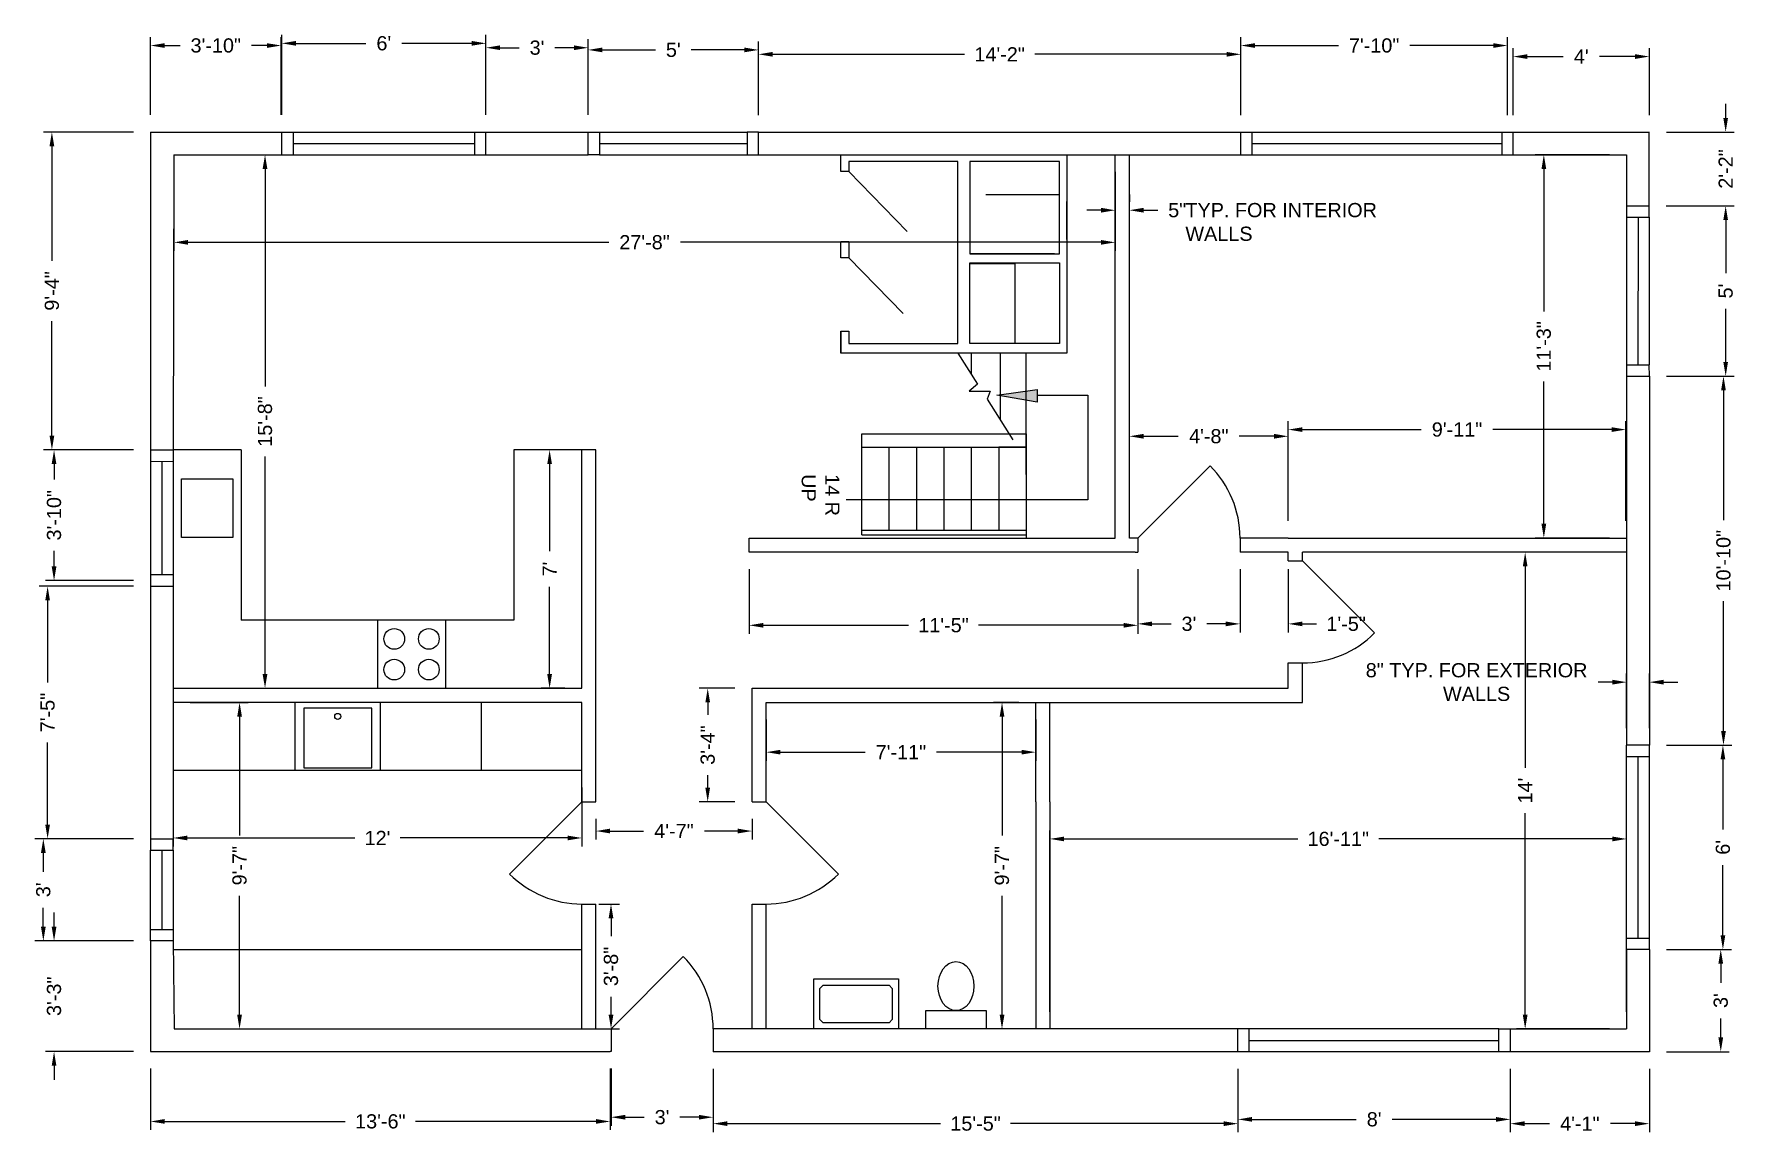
# Model space of a CAD drawing. Extents: x 509 to 1109, y 767 to 1154.
import ezdxf

# ---------------------------------------------------------------- set-up
doc = ezdxf.new("R2010")
doc.units = 0
doc.header["$MEASUREMENT"] = 0
for name, color, linetype in [('Blocks', 6, 'Continuous'), ('Doors', 3, 'Continuous'), ('Inner Dimension', 7, 'Continuous'), ('Outer Dimensions', 7, 'Continuous'), ('Structure', 5, 'Continuous'), ('TB', 7, 'Continuous'), ('Windows', 3, 'Continuous')]:
    doc.layers.add(name, color=color, linetype=linetype)
doc.styles.get("Standard").update_dxf_attribs({"font": 'Arial.ttf'})
doc.dimstyles.new('Standard$0', dxfattribs={"dimtxt": 5, "dimasz": 5, "dimexe": 3, "dimexo": 6, "dimgap": 4, "dimtad": 0, "dimdec": 0, "dimzin": 0, "dimdsep": 46, "dimlunit": 3, "dimtxsty": 'Standard', "dimcen": 0.09, "dimadec": 0, "dimazin": 0, "dimtfac": 1, "dimtdec": 0, "dimtofl": 0, "dimtmove": 0, "dimatfit": 3, "dimfxl": 1, "dimtolj": 1, "dimtzin": 0, "dimarcsym": 0})

msp = doc.modelspace()

# ---------------------------------------------------------------- texts
at = {"layer": 'Outer Dimensions', "color": 5, "insert": (915.14, 1094.29), "char_height": 5, "attachment_point": 1}
msp.add_mtext_dynamic_manual_height_columns('{\\C256;TYP. FOR INTERIOR \\PWALLS}', width=69.8227, gutter_width=25, heights=[0], dxfattribs=at)

# ---------------------------------------------------------------- blocks, each defined once
blk = doc.blocks.new('Laundry Room')
for p, q in [((-100.98, 91), (-100.98, 115)), ((-70.98, 91), (-70.98, 115)), ((-35.49, 115), (-35.49, 91)), ((0, 91), (-144, 91)), ((-144, 28), (0, 28))]:
    blk.add_line(p, q)
blk.add_lwpolyline([(-97.98, 92), (-73.98, 92), (-73.98, 113), (-97.98, 113)], close=True)
blk.add_circle((-85.99, 110.1), 1.08)
blk = doc.blocks.new('Kitchen')
for p, q in [((-120, 0), (-144, 0)), ((-120, 0), (-120, -60)), ((0, 0), (-24, 0)), ((-24, 0), (-24, -60)), ((-24, -60), (-120, -60)), ((-72, -60), (-72, -84)), ((-48, -60), (-48, -84))]:
    blk.add_line(p, q)
blk.add_lwpolyline([(-141.13, -10.18), (-123.04, -10.18), (-123.04, -30.92), (-141.13, -30.92)], close=True)
for centre in [(-66.1, -66.59), (-53.9, -66.59), (-66.1, -77.41), (-53.9, -77.41)]:
    blk.add_circle(centre, 3.65)
blk = doc.blocks.new('Stairs')
h = blk.add_hatch(color=256)
h.dxf.hatch_style = 1
h.paths.add_polyline_path([(-27.5, -87.08), (-27.5, -84.7), (-27.5, -82.66), (-31.37, -83.22), (-31.37, -86.43)])
h.paths.add_polyline_path([(-31.37, -86.43), (-31.37, -83.22), (-40.58, -84.54), (-40.58, -84.9)])
h.paths.add_polyline_path([(-40.58, -84.9), (-40.58, -84.54), (-41.75, -84.7)])
for p, q in [((-96.75, -5.87), (-96.75, 0)), ((-96.75, 0), (-17.09, 0)), ((-17.09, 0), (-17.09, -69.87)), ((-93.87, -5.87), (-96.75, -5.87)), ((-55.51, -2.36), (-93.87, -2.36)), ((-93.87, -2.36), (-93.87, -5.87)), ((-93.87, -5.87), (-73.27, -27)), ((-55.51, -66.41), (-55.51, -2.36)), ((-19.58, -14.07), (-45.63, -14.07)), ((-17.09, -29.86), (-17.09, -16.41)), ((-51.26, -34.74), (-21.39, -34.74)), ((-93.87, -36.26), (-74.69, -55.94)), ((-35.42, -38.06), (-35.42, -66.41)), ((-96.75, -69.87), (-96.75, -62.16)), ((-96.75, -62.16), (-96.75, -62.16)), ((-96.75, -62.16), (-96.75, -69.87)), ((-96.75, -69.87), (-96.75, -62.16)), ((-96.75, -62.16), (-93.87, -62.16)), ((-93.87, -62.16), (-93.87, -66.41)), ((-17.09, -69.87), (-96.75, -69.87)), ((-93.87, -66.41), (-55.51, -66.41)), ((-31.37, -69.87), (-55.51, -69.87)), ((-55.51, -69.87), (-48.55, -80.75)), ((-50.71, -69.87), (-50.71, -77.38)), ((-40.58, -69.87), (-40.58, -93.23)), ((-31.37, -98.34), (-31.37, -69.87)), ((-48.55, -80.75), (-51.4, -83.3)), ((-51.4, -83.3), (-44.08, -83.3)), ((-48.55, -80.75), (-48.55, -80.75)), ((-44.08, -83.3), (-45.13, -86.11)), ((-41.75, -84.7), (-27.5, -82.66)), ((-27.5, -82.66), (-27.5, -84.7)), ((-45.13, -86.11), (-36.03, -100.35)), ((-27.5, -87.08), (-41.75, -84.7)), ((-31.37, -112.58), (-31.37, -84.1)), ((-27.5, -84.7), (-9.67, -84.7)), ((-27.5, -84.7), (-27.5, -87.08)), ((-9.67, -84.7), (-9.67, -121.53)), ((-89.28, -103.01), (-89.28, -98.34)), ((-89.28, -98.34), (-31.37, -98.34)), ((-31.37, -98.34), (-31.37, -103.01)), ((-89.28, -108.53), (-89.28, -103.01)), ((-89.28, -103.01), (-31.37, -103.01)), ((-79.72, -103.01), (-79.72, -132.33)), ((-70.05, -103.01), (-70.05, -132.33)), ((-60.38, -103.01), (-60.38, -132.33)), ((-50.71, -103.01), (-50.71, -132.33)), ((-31.37, -103.01), (-41.04, -103.01)), ((-41.04, -103.01), (-41.04, -132.33)), ((-31.37, -103.01), (-31.37, -108.53)), ((-89.28, -132.33), (-89.28, -108.53)), ((-31.37, -108.53), (-31.37, -135)), ((-9.67, -121.53), (-94.85, -121.53)), ((-31.37, -132.33), (-89.28, -132.33)), ((-89.28, -133.92), (-89.28, -132.33)), ((-89.28, -133.92), (-31.37, -133.92))]:
    blk.add_line(p, q)
at = {"lineweight": 30}
blk.add_line((-51.26, -38.25), (-35.42, -38.25), dxfattribs=at)
for points in [[(-51.26, -2.36), (-51.26, -34.93), (-19.58, -34.93), (-19.58, -2.36)], [(-93.87, -30.5), (-93.87, -36.26), (-96.75, -36.26), (-96.75, -30.5)], [(-19.58, -38.06), (-19.58, -66.41), (-51.26, -66.41), (-51.26, -38.06)]]:
    blk.add_lwpolyline(points, close=True)
at = {"insert": (-97.17, -112.49), "char_height": 5, "attachment_point": 1, "rotation": 270}
blk.add_mtext_dynamic_manual_height_columns('14 R\\PUP', width=22.3262, gutter_width=1, heights=[0], dxfattribs=at)
blk = doc.blocks.new('Bathroom')
for points in [[(-78.25, 0), (-78.25, 17.65), (-48.32, 17.65), (-48.32, 0)], [(-76.03, 3.33), (-76.03, 14.32), (-74.92, 15.43), (-51.65, 15.43), (-50.54, 14.32), (-50.54, 3.33), (-51.65, 2.22), (-74.92, 2.22)], [(-38.73, 0), (-38.73, 6.5), (-17.46, 6.5), (-17.46, 0)]]:
    blk.add_lwpolyline(points, close=True)
blk.add_ellipse((-28.09, 15.11), major_axis=(0, -8.62), ratio=0.735998)
blk = doc.blocks.new('*D5')
at = {"layer": 'Defpoints', "color": 0, "transparency": 16777216}
for p in [(558.62, 1111.3), (558.38, 923.3), (590.75, 923.3)]:
    blk.add_point(p, dxfattribs=at)
at = {"layer": 'Inner Dimension', "color": 0, "lineweight": -2, "transparency": 16777216}
for p, q in [((564.62, 1111.3), (593.75, 1111.3)), ((590.75, 1106.3), (590.75, 1029.65)), ((590.75, 928.3), (590.75, 1004.95)), ((564.38, 923.3), (593.75, 923.3))]:
    blk.add_line(p, q, dxfattribs=at)
at = {"layer": 'Inner Dimension', "color": 0, "transparency": 16777216}
for points in [[(589.91, 1106.3), (591.58, 1106.3), (590.75, 1111.3)], [(589.91, 928.3), (591.58, 928.3), (590.75, 923.3)]]:
    blk.add_solid(points, dxfattribs=at)
at = {"layer": 'Inner Dimension', "color": 0, "transparency": 16777216, "insert": (590.75, 1017.3), "char_height": 5, "attachment_point": 5, "rotation": 90}
blk.add_mtext('\\A1;15\'-8"', dxfattribs=at)
blk = doc.blocks.new('*D6')
at = {"layer": 'Defpoints', "color": 0, "transparency": 16777216}
for p in [(702.39, 1007.3), (691.05, 923.3), (702.39, 923.3)]:
    blk.add_point(p, dxfattribs=at)
at = {"layer": 'Inner Dimension', "color": 0, "lineweight": -2, "transparency": 16777216}
for p, q in [((696.39, 1007.3), (688.05, 1007.3)), ((691.05, 1002.3), (691.05, 971.58)), ((691.05, 928.3), (691.05, 959.02)), ((696.39, 923.3), (688.05, 923.3))]:
    blk.add_line(p, q, dxfattribs=at)
at = {"layer": 'Inner Dimension', "color": 0, "transparency": 16777216}
for points in [[(690.22, 1002.3), (691.89, 1002.3), (691.05, 1007.3)], [(690.22, 928.3), (691.89, 928.3), (691.05, 923.3)]]:
    blk.add_solid(points, dxfattribs=at)
at = {"layer": 'Inner Dimension', "color": 0, "transparency": 16777216, "insert": (691.05, 965.3), "char_height": 5, "attachment_point": 5, "rotation": 90}
blk.add_mtext("\\A1;7'", dxfattribs=at)
blk = doc.blocks.new('*D7')
at = {"layer": 'Defpoints', "color": 0, "transparency": 16777216}
for p in [(558.62, 1111.3), (890.39, 1111.25), (890.39, 1080.43)]:
    blk.add_point(p, dxfattribs=at)
at = {"layer": 'Inner Dimension', "color": 0, "lineweight": -2, "transparency": 16777216}
for p, q in [((558.62, 1105.3), (558.62, 1077.43)), ((890.39, 1105.25), (890.39, 1077.43)), ((563.62, 1080.43), (711.88, 1080.43)), ((885.39, 1080.43), (737.14, 1080.43))]:
    blk.add_line(p, q, dxfattribs=at)
at = {"layer": 'Inner Dimension', "color": 0, "transparency": 16777216}
for points in [[(563.62, 1081.26), (563.62, 1079.59), (558.62, 1080.43)], [(885.39, 1081.26), (885.39, 1079.59), (890.39, 1080.43)]]:
    blk.add_solid(points, dxfattribs=at)
at = {"layer": 'Inner Dimension', "color": 0, "transparency": 16777216, "insert": (724.51, 1080.43), "char_height": 5, "attachment_point": 5}
blk.add_mtext('\\A1;27\'-8"', dxfattribs=at)
blk = doc.blocks.new('*D8')
at = {"layer": 'Defpoints', "color": 0, "transparency": 16777216}
for p in [(890.39, 1091.34), (895.39, 1091.74), (895.39, 1091.34)]:
    blk.add_point(p, dxfattribs=at)
at = {"layer": 'Inner Dimension', "color": 0, "lineweight": -2, "transparency": 16777216}
for p, q in [((890.39, 1097.34), (890.39, 1094.74)), ((895.39, 1097.34), (895.39, 1094.74)), ((885.39, 1091.74), (880.39, 1091.74)), ((900.39, 1091.74), (905.39, 1091.74))]:
    blk.add_line(p, q, dxfattribs=at)
at = {"layer": 'Inner Dimension', "color": 0, "transparency": 16777216}
for points in [[(885.39, 1092.58), (885.39, 1090.91), (890.39, 1091.74)], [(900.39, 1092.58), (900.39, 1090.91), (895.39, 1091.74)]]:
    blk.add_solid(points, dxfattribs=at)
at = {"layer": 'Inner Dimension', "color": 0, "transparency": 16777216, "insert": (912.26, 1091.74), "char_height": 5, "attachment_point": 5}
blk.add_mtext('\\A1;5"', dxfattribs=at)
blk = doc.blocks.new('*D9')
at = {"layer": 'Defpoints', "color": 0, "transparency": 16777216}
for p in [(951.39, 1012.09), (895.39, 976.25), (951.39, 976.25)]:
    blk.add_point(p, dxfattribs=at)
at = {"layer": 'Inner Dimension', "color": 0, "lineweight": -2, "transparency": 16777216}
for p, q in [((895.39, 982.25), (895.39, 1015.09)), ((951.39, 982.25), (951.39, 1015.09)), ((900.39, 1012.09), (912.64, 1012.09)), ((946.39, 1012.09), (934.14, 1012.09))]:
    blk.add_line(p, q, dxfattribs=at)
at = {"layer": 'Inner Dimension', "color": 0, "transparency": 16777216}
for points in [[(900.39, 1012.93), (900.39, 1011.26), (895.39, 1012.09)], [(946.39, 1012.93), (946.39, 1011.26), (951.39, 1012.09)]]:
    blk.add_solid(points, dxfattribs=at)
at = {"layer": 'Inner Dimension', "color": 0, "transparency": 16777216, "insert": (923.39, 1012.09), "char_height": 5, "attachment_point": 5}
blk.add_mtext('\\A1;4\'-8"', dxfattribs=at)
blk = doc.blocks.new('*D10')
at = {"layer": 'Defpoints', "color": 0, "transparency": 16777216}
for p in [(1070.39, 1014.45), (951.39, 976.25), (1070.39, 976.25)]:
    blk.add_point(p, dxfattribs=at)
at = {"layer": 'Inner Dimension', "color": 0, "lineweight": -2, "transparency": 16777216}
for p, q in [((951.39, 982.25), (951.39, 1017.45)), ((956.39, 1014.45), (998.3, 1014.45)), ((1065.39, 1014.45), (1023.48, 1014.45)), ((1070.39, 982.25), (1070.39, 1017.45))]:
    blk.add_line(p, q, dxfattribs=at)
at = {"layer": 'Inner Dimension', "color": 0, "transparency": 16777216}
for points in [[(956.39, 1015.28), (956.39, 1013.62), (951.39, 1014.45)], [(1065.39, 1015.28), (1065.39, 1013.62), (1070.39, 1014.45)]]:
    blk.add_solid(points, dxfattribs=at)
at = {"layer": 'Inner Dimension', "color": 0, "transparency": 16777216, "insert": (1010.89, 1014.45), "char_height": 5, "attachment_point": 5}
blk.add_mtext('\\A1;9\'-11"', dxfattribs=at)
blk = doc.blocks.new('*D11')
at = {"layer": 'Defpoints', "color": 0, "transparency": 16777216}
for p in [(1070.67, 1111.27), (1041.48, 976.25), (1070.67, 976.25)]:
    blk.add_point(p, dxfattribs=at)
at = {"layer": 'Inner Dimension', "color": 0, "lineweight": -2, "transparency": 16777216}
for p, q in [((1064.67, 1111.27), (1038.48, 1111.27)), ((1041.48, 1106.27), (1041.48, 1056.11)), ((1041.48, 981.25), (1041.48, 1031.41)), ((1064.67, 976.25), (1038.48, 976.25))]:
    blk.add_line(p, q, dxfattribs=at)
at = {"layer": 'Inner Dimension', "color": 0, "transparency": 16777216}
for points in [[(1040.65, 1106.27), (1042.32, 1106.27), (1041.48, 1111.27)], [(1040.65, 981.25), (1042.32, 981.25), (1041.48, 976.25)]]:
    blk.add_solid(points, dxfattribs=at)
at = {"layer": 'Inner Dimension', "color": 0, "transparency": 16777216, "insert": (1041.48, 1043.76), "char_height": 5, "attachment_point": 5, "rotation": 90}
blk.add_mtext('\\A1;11\'-3"', dxfattribs=at)
blk = doc.blocks.new('*D12')
at = {"layer": 'Defpoints', "color": 0, "transparency": 16777216}
for p in [(1070.67, 971.25), (1034.9, 803.27), (1070.67, 803.27)]:
    blk.add_point(p, dxfattribs=at)
at = {"layer": 'Inner Dimension', "color": 0, "lineweight": -2, "transparency": 16777216}
for p, q in [((1064.67, 971.25), (1031.9, 971.25)), ((1034.9, 966.25), (1034.9, 895.27)), ((1034.9, 808.27), (1034.9, 879.25)), ((1064.67, 803.27), (1031.9, 803.27))]:
    blk.add_line(p, q, dxfattribs=at)
at = {"layer": 'Inner Dimension', "color": 0, "transparency": 16777216}
for points in [[(1034.07, 966.25), (1035.73, 966.25), (1034.9, 971.25)], [(1034.07, 808.27), (1035.73, 808.27), (1034.9, 803.27)]]:
    blk.add_solid(points, dxfattribs=at)
at = {"layer": 'Inner Dimension', "color": 0, "transparency": 16777216, "insert": (1034.9, 887.26), "char_height": 5, "attachment_point": 5, "rotation": 90}
blk.add_mtext("\\A1;14'", dxfattribs=at)
blk = doc.blocks.new('*D13')
at = {"layer": 'Defpoints', "color": 0, "transparency": 16777216}
for p in [(1070.67, 870.23), (867.38, 803.27), (1070.67, 803.27)]:
    blk.add_point(p, dxfattribs=at)
at = {"layer": 'Inner Dimension', "color": 0, "lineweight": -2, "transparency": 16777216}
for p, q in [((867.38, 809.27), (867.38, 873.23)), ((872.38, 870.23), (954.73, 870.23)), ((1065.67, 870.23), (983.32, 870.23)), ((1070.67, 809.27), (1070.67, 873.23))]:
    blk.add_line(p, q, dxfattribs=at)
at = {"layer": 'Inner Dimension', "color": 0, "transparency": 16777216}
for points in [[(872.38, 871.06), (872.38, 869.39), (867.38, 870.23)], [(1065.67, 871.06), (1065.67, 869.39), (1070.67, 870.23)]]:
    blk.add_solid(points, dxfattribs=at)
at = {"layer": 'Inner Dimension', "color": 0, "transparency": 16777216, "insert": (969.03, 870.23), "char_height": 5, "attachment_point": 5}
blk.add_mtext('\\A1;16\'-11"', dxfattribs=at)
blk = doc.blocks.new('*D14')
at = {"layer": 'Defpoints', "color": 0, "transparency": 16777216}
for p in [(862.38, 918.3), (850.51, 803.27), (862.38, 803.27)]:
    blk.add_point(p, dxfattribs=at)
at = {"layer": 'Inner Dimension', "color": 0, "lineweight": -2, "transparency": 16777216}
for p, q in [((856.38, 918.3), (847.51, 918.3)), ((850.51, 913.3), (850.51, 871.43)), ((850.51, 808.27), (850.51, 850.14)), ((856.38, 803.27), (847.51, 803.27))]:
    blk.add_line(p, q, dxfattribs=at)
at = {"layer": 'Inner Dimension', "color": 0, "transparency": 16777216}
for points in [[(849.68, 913.3), (851.35, 913.3), (850.51, 918.3)], [(849.68, 808.27), (851.35, 808.27), (850.51, 803.27)]]:
    blk.add_solid(points, dxfattribs=at)
at = {"layer": 'Inner Dimension', "color": 0, "transparency": 16777216, "insert": (850.51, 860.78), "char_height": 5, "attachment_point": 5, "rotation": 90}
blk.add_mtext('\\A1;9\'-7"', dxfattribs=at)
blk = doc.blocks.new('*D15')
at = {"layer": 'Defpoints', "color": 0, "transparency": 16777216}
for p in [(767.38, 918.3), (862.38, 918.3), (862.38, 900.8)]:
    blk.add_point(p, dxfattribs=at)
at = {"layer": 'Inner Dimension', "color": 0, "lineweight": -2, "transparency": 16777216}
for p, q in [((767.38, 912.3), (767.38, 897.8)), ((862.38, 912.3), (862.38, 897.8)), ((772.38, 900.8), (802.31, 900.8)), ((857.38, 900.8), (827.45, 900.8))]:
    blk.add_line(p, q, dxfattribs=at)
at = {"layer": 'Inner Dimension', "color": 0, "transparency": 16777216}
for points in [[(772.38, 901.63), (772.38, 899.97), (767.38, 900.8)], [(857.38, 901.63), (857.38, 899.97), (862.38, 900.8)]]:
    blk.add_solid(points, dxfattribs=at)
at = {"layer": 'Inner Dimension', "color": 0, "transparency": 16777216, "insert": (814.88, 900.8), "char_height": 5, "attachment_point": 5}
blk.add_mtext('\\A1;7\'-11"', dxfattribs=at)
blk = doc.blocks.new('*D16')
at = {"layer": 'Defpoints', "color": 0, "transparency": 16777216}
for p in [(762.39, 923.3), (746.78, 883.3), (762.39, 883.3)]:
    blk.add_point(p, dxfattribs=at)
at = {"layer": 'Inner Dimension', "color": 0, "lineweight": -2, "transparency": 16777216}
for p, q in [((756.39, 923.3), (743.78, 923.3)), ((746.78, 918.3), (746.78, 913.94)), ((746.78, 888.3), (746.78, 892.65)), ((756.39, 883.3), (743.78, 883.3))]:
    blk.add_line(p, q, dxfattribs=at)
at = {"layer": 'Inner Dimension', "color": 0, "transparency": 16777216}
for points in [[(745.94, 918.3), (747.61, 918.3), (746.78, 923.3)], [(745.94, 888.3), (747.61, 888.3), (746.78, 883.3)]]:
    blk.add_solid(points, dxfattribs=at)
at = {"layer": 'Inner Dimension', "color": 0, "transparency": 16777216, "insert": (746.78, 903.3), "char_height": 5, "attachment_point": 5, "rotation": 90}
blk.add_mtext('\\A1;3\'-4"', dxfattribs=at)
blk = doc.blocks.new('*D17')
at = {"layer": 'Defpoints', "color": 0, "transparency": 16777216}
for p in [(707.39, 883.3), (762.39, 883.3), (762.39, 873.01)]:
    blk.add_point(p, dxfattribs=at)
at = {"layer": 'Inner Dimension', "color": 0, "lineweight": -2, "transparency": 16777216}
for p, q in [((707.39, 877.3), (707.39, 870.01)), ((762.39, 877.3), (762.39, 870.01)), ((712.39, 873.01), (724.14, 873.01)), ((757.39, 873.01), (745.64, 873.01))]:
    blk.add_line(p, q, dxfattribs=at)
at = {"layer": 'Inner Dimension', "color": 0, "transparency": 16777216}
for points in [[(712.39, 873.85), (712.39, 872.18), (707.39, 873.01)], [(757.39, 873.85), (757.39, 872.18), (762.39, 873.01)]]:
    blk.add_solid(points, dxfattribs=at)
at = {"layer": 'Inner Dimension', "color": 0, "transparency": 16777216, "insert": (734.89, 873.01), "char_height": 5, "attachment_point": 5}
blk.add_mtext('\\A1;4\'-7"', dxfattribs=at)
blk = doc.blocks.new('*D18')
at = {"layer": 'Defpoints', "color": 0, "transparency": 16777216}
for p in [(702.39, 847.3), (702.39, 803.3), (712.7, 803.3)]:
    blk.add_point(p, dxfattribs=at)
at = {"layer": 'Inner Dimension', "color": 0, "lineweight": -2, "transparency": 16777216}
for p, q in [((708.39, 847.3), (715.7, 847.3)), ((712.7, 842.3), (712.7, 835.94)), ((712.7, 808.3), (712.7, 814.65)), ((708.39, 803.3), (715.7, 803.3))]:
    blk.add_line(p, q, dxfattribs=at)
at = {"layer": 'Inner Dimension', "color": 0, "transparency": 16777216}
for points in [[(711.86, 842.3), (713.53, 842.3), (712.7, 847.3)], [(711.86, 808.3), (713.53, 808.3), (712.7, 803.3)]]:
    blk.add_solid(points, dxfattribs=at)
at = {"layer": 'Inner Dimension', "color": 0, "transparency": 16777216, "insert": (712.7, 825.3), "char_height": 5, "attachment_point": 5, "rotation": 90}
blk.add_mtext('\\A1;3\'-8"', dxfattribs=at)
blk = doc.blocks.new('*D19')
at = {"layer": 'Defpoints', "color": 0, "transparency": 16777216}
for p in [(558.38, 918.3), (558.7, 803.3), (581.77, 803.3)]:
    blk.add_point(p, dxfattribs=at)
at = {"layer": 'Inner Dimension', "color": 0, "lineweight": -2, "transparency": 16777216}
for p, q in [((564.38, 918.3), (584.77, 918.3)), ((581.77, 913.3), (581.77, 871.44)), ((581.77, 808.3), (581.77, 850.15)), ((564.7, 803.3), (584.77, 803.3))]:
    blk.add_line(p, q, dxfattribs=at)
at = {"layer": 'Inner Dimension', "color": 0, "transparency": 16777216}
for points in [[(580.94, 913.3), (582.61, 913.3), (581.77, 918.3)], [(580.94, 808.3), (582.61, 808.3), (581.77, 803.3)]]:
    blk.add_solid(points, dxfattribs=at)
at = {"layer": 'Inner Dimension', "color": 0, "transparency": 16777216, "insert": (581.77, 860.8), "char_height": 5, "attachment_point": 5, "rotation": 90}
blk.add_mtext('\\A1;9\'-7"', dxfattribs=at)
blk = doc.blocks.new('*D20')
at = {"layer": 'Defpoints', "color": 0, "transparency": 16777216}
for p in [(558.39, 894.3), (702.39, 894.3), (702.39, 870.57)]:
    blk.add_point(p, dxfattribs=at)
at = {"layer": 'Inner Dimension', "color": 0, "lineweight": -2, "transparency": 16777216}
for p, q in [((558.39, 888.3), (558.39, 867.57)), ((702.39, 888.3), (702.39, 867.57)), ((563.39, 870.57), (622.38, 870.57)), ((697.39, 870.57), (638.4, 870.57))]:
    blk.add_line(p, q, dxfattribs=at)
at = {"layer": 'Inner Dimension', "color": 0, "transparency": 16777216}
for points in [[(563.39, 871.4), (563.39, 869.74), (558.39, 870.57)], [(697.39, 871.4), (697.39, 869.74), (702.39, 870.57)]]:
    blk.add_solid(points, dxfattribs=at)
at = {"layer": 'Inner Dimension', "color": 0, "transparency": 16777216, "insert": (630.39, 870.57), "char_height": 5, "attachment_point": 5}
blk.add_mtext("\\A1;12'", dxfattribs=at)
blk = doc.blocks.new('*D21')
at = {"layer": 'Defpoints', "color": 0, "transparency": 16777216}
for p in [(550.39, 1119.3), (515.63, 1007.3), (550.39, 1007.3)]:
    blk.add_point(p, dxfattribs=at)
at = {"layer": 'Outer Dimensions', "color": 0, "lineweight": -2, "transparency": 16777216}
for p, q in [((544.39, 1119.3), (512.63, 1119.3)), ((515.63, 1114.3), (515.63, 1073.94)), ((515.63, 1012.3), (515.63, 1052.65)), ((544.39, 1007.3), (512.63, 1007.3))]:
    blk.add_line(p, q, dxfattribs=at)
at = {"layer": 'Outer Dimensions', "color": 0, "transparency": 16777216}
for points in [[(514.8, 1114.3), (516.46, 1114.3), (515.63, 1119.3)], [(514.8, 1012.3), (516.46, 1012.3), (515.63, 1007.3)]]:
    blk.add_solid(points, dxfattribs=at)
at = {"layer": 'Outer Dimensions', "color": 0, "transparency": 16777216, "insert": (515.63, 1063.3), "char_height": 5, "attachment_point": 5, "rotation": 90}
blk.add_mtext('\\A1;9\'-4"', dxfattribs=at)
blk = doc.blocks.new('*D22')
at = {"layer": 'Defpoints', "color": 0, "transparency": 16777216}
for p in [(550.39, 1007.3), (516.39, 961.25), (550.39, 961.25)]:
    blk.add_point(p, dxfattribs=at)
at = {"layer": 'Outer Dimensions', "color": 0, "lineweight": -2, "transparency": 16777216}
for p, q in [((544.39, 1007.3), (513.39, 1007.3)), ((516.39, 1002.3), (516.39, 996.86)), ((516.39, 966.25), (516.39, 971.69)), ((544.39, 961.25), (513.39, 961.25))]:
    blk.add_line(p, q, dxfattribs=at)
at = {"layer": 'Outer Dimensions', "color": 0, "transparency": 16777216}
for points in [[(515.55, 1002.3), (517.22, 1002.3), (516.39, 1007.3)], [(515.55, 966.25), (517.22, 966.25), (516.39, 961.25)]]:
    blk.add_solid(points, dxfattribs=at)
at = {"layer": 'Outer Dimensions', "color": 0, "transparency": 16777216, "insert": (516.39, 984.27), "char_height": 5, "attachment_point": 5, "rotation": 90}
blk.add_mtext('\\A1;3\'-10"', dxfattribs=at)
blk = doc.blocks.new('*D23')
at = {"layer": 'Defpoints', "color": 0, "transparency": 16777216}
for p in [(550.39, 959.25), (514.12, 870.3), (550.39, 870.3)]:
    blk.add_point(p, dxfattribs=at)
at = {"layer": 'Outer Dimensions', "color": 0, "lineweight": -2, "transparency": 16777216}
for p, q in [((544.39, 959.25), (511.12, 959.25)), ((514.12, 954.25), (514.12, 925.4)), ((514.12, 875.3), (514.12, 904.15)), ((544.39, 870.3), (511.12, 870.3))]:
    blk.add_line(p, q, dxfattribs=at)
at = {"layer": 'Outer Dimensions', "color": 0, "transparency": 16777216}
for points in [[(513.29, 954.25), (514.95, 954.25), (514.12, 959.25)], [(513.29, 875.3), (514.95, 875.3), (514.12, 870.3)]]:
    blk.add_solid(points, dxfattribs=at)
at = {"layer": 'Outer Dimensions', "color": 0, "transparency": 16777216, "insert": (514.12, 914.77), "char_height": 5, "attachment_point": 5, "rotation": 90}
blk.add_mtext('\\A1;7\'-5"', dxfattribs=at)
blk = doc.blocks.new('*D24')
at = {"layer": 'Defpoints', "color": 0, "transparency": 16777216}
for p in [(550.39, 870.3), (512.61, 834.3), (550.39, 834.3)]:
    blk.add_point(p, dxfattribs=at)
at = {"layer": 'Outer Dimensions', "color": 0, "lineweight": -2, "transparency": 16777216}
for p, q in [((544.39, 870.3), (509.61, 870.3)), ((512.61, 865.3), (512.61, 858.6)), ((512.61, 839.3), (512.61, 846)), ((544.39, 834.3), (509.61, 834.3))]:
    blk.add_line(p, q, dxfattribs=at)
at = {"layer": 'Outer Dimensions', "color": 0, "transparency": 16777216}
for points in [[(511.77, 865.3), (513.44, 865.3), (512.61, 870.3)], [(511.77, 839.3), (513.44, 839.3), (512.61, 834.3)]]:
    blk.add_solid(points, dxfattribs=at)
at = {"layer": 'Outer Dimensions', "color": 0, "transparency": 16777216, "insert": (512.61, 852.3), "char_height": 5, "attachment_point": 5, "rotation": 90}
blk.add_mtext("\\A1;3'", dxfattribs=at)
blk = doc.blocks.new('*D25')
at = {"layer": 'Defpoints', "color": 0, "transparency": 16777216}
for p in [(550.39, 834.3), (516.39, 795.3), (550.39, 795.3)]:
    blk.add_point(p, dxfattribs=at)
at = {"layer": 'Outer Dimensions', "color": 0, "lineweight": -2, "transparency": 16777216}
for p, q in [((516.39, 839.3), (516.39, 844.3)), ((544.39, 834.3), (513.39, 834.3)), ((544.39, 795.3), (513.39, 795.3)), ((516.39, 790.3), (516.39, 785.3))]:
    blk.add_line(p, q, dxfattribs=at)
at = {"layer": 'Outer Dimensions', "color": 0, "transparency": 16777216}
for points in [[(515.55, 839.3), (517.22, 839.3), (516.39, 834.3)], [(515.55, 790.3), (517.22, 790.3), (516.39, 795.3)]]:
    blk.add_solid(points, dxfattribs=at)
at = {"layer": 'Outer Dimensions', "color": 0, "transparency": 16777216, "insert": (516.39, 814.8), "char_height": 5, "attachment_point": 5, "rotation": 90}
blk.add_mtext('\\A1;3\'-3"', dxfattribs=at)
blk = doc.blocks.new('*D26')
at = {"layer": 'Defpoints', "color": 0, "transparency": 16777216}
for p in [(550.39, 795.3), (712.39, 795.3), (712.39, 770.69)]:
    blk.add_point(p, dxfattribs=at)
at = {"layer": 'Outer Dimensions', "color": 0, "lineweight": -2, "transparency": 16777216}
for p, q in [((550.39, 789.3), (550.39, 767.69)), ((712.39, 789.3), (712.39, 767.69)), ((555.39, 770.69), (619.04, 770.69)), ((707.39, 770.69), (643.74, 770.69))]:
    blk.add_line(p, q, dxfattribs=at)
at = {"layer": 'Outer Dimensions', "color": 0, "transparency": 16777216}
for points in [[(555.39, 771.53), (555.39, 769.86), (550.39, 770.69)], [(707.39, 771.53), (707.39, 769.86), (712.39, 770.69)]]:
    blk.add_solid(points, dxfattribs=at)
at = {"layer": 'Outer Dimensions', "color": 0, "transparency": 16777216, "insert": (631.39, 770.69), "char_height": 5, "attachment_point": 5}
blk.add_mtext('\\A1;13\'-6"', dxfattribs=at)
blk = doc.blocks.new('*D27')
at = {"layer": 'Defpoints', "color": 0, "transparency": 16777216}
for p in [(712.7, 795.3), (748.7, 795.27), (748.7, 772.18)]:
    blk.add_point(p, dxfattribs=at)
at = {"layer": 'Outer Dimensions', "color": 0, "lineweight": -2, "transparency": 16777216}
for p, q in [((712.7, 789.3), (712.7, 769.18)), ((748.7, 789.27), (748.7, 769.18)), ((717.7, 772.18), (724.4, 772.18)), ((743.7, 772.18), (737, 772.18))]:
    blk.add_line(p, q, dxfattribs=at)
at = {"layer": 'Outer Dimensions', "color": 0, "transparency": 16777216}
for points in [[(717.7, 773.01), (717.7, 771.35), (712.7, 772.18)], [(743.7, 773.01), (743.7, 771.35), (748.7, 772.18)]]:
    blk.add_solid(points, dxfattribs=at)
at = {"layer": 'Outer Dimensions', "color": 0, "transparency": 16777216, "insert": (730.7, 772.18), "char_height": 5, "attachment_point": 5}
blk.add_mtext("\\A1;3'", dxfattribs=at)
blk = doc.blocks.new('*D28')
at = {"layer": 'Defpoints', "color": 0, "transparency": 16777216}
for p in [(748.7, 795.27), (933.67, 795.27), (933.67, 769.91)]:
    blk.add_point(p, dxfattribs=at)
at = {"layer": 'Outer Dimensions', "color": 0, "lineweight": -2, "transparency": 16777216}
for p, q in [((748.7, 789.27), (748.7, 766.91)), ((933.67, 789.27), (933.67, 766.91)), ((753.7, 769.91), (828.83, 769.91)), ((928.67, 769.91), (853.54, 769.91))]:
    blk.add_line(p, q, dxfattribs=at)
at = {"layer": 'Outer Dimensions', "color": 0, "transparency": 16777216}
for points in [[(753.7, 770.75), (753.7, 769.08), (748.7, 769.91)], [(928.67, 770.75), (928.67, 769.08), (933.67, 769.91)]]:
    blk.add_solid(points, dxfattribs=at)
at = {"layer": 'Outer Dimensions', "color": 0, "transparency": 16777216, "insert": (841.18, 769.91), "char_height": 5, "attachment_point": 5}
blk.add_mtext('\\A1;15\'-5"', dxfattribs=at)
blk = doc.blocks.new('*D29')
at = {"layer": 'Defpoints', "color": 0, "transparency": 16777216}
for p in [(933.67, 795.27), (1029.67, 795.27), (1029.67, 771.42)]:
    blk.add_point(p, dxfattribs=at)
at = {"layer": 'Outer Dimensions', "color": 0, "lineweight": -2, "transparency": 16777216}
for p, q in [((933.67, 789.27), (933.67, 768.42)), ((1029.67, 789.27), (1029.67, 768.42)), ((938.67, 771.42), (975.37, 771.42)), ((1024.67, 771.42), (987.98, 771.42))]:
    blk.add_line(p, q, dxfattribs=at)
at = {"layer": 'Outer Dimensions', "color": 0, "transparency": 16777216}
for points in [[(938.67, 772.26), (938.67, 770.59), (933.67, 771.42)], [(1024.67, 772.26), (1024.67, 770.59), (1029.67, 771.42)]]:
    blk.add_solid(points, dxfattribs=at)
at = {"layer": 'Outer Dimensions', "color": 0, "transparency": 16777216, "insert": (981.67, 771.42), "char_height": 5, "attachment_point": 5}
blk.add_mtext("\\A1;8'", dxfattribs=at)
blk = doc.blocks.new('*D30')
at = {"layer": 'Defpoints', "color": 0, "transparency": 16777216}
for p in [(1029.67, 795.27), (1078.67, 795.27), (1078.67, 769.91)]:
    blk.add_point(p, dxfattribs=at)
at = {"layer": 'Outer Dimensions', "color": 0, "lineweight": -2, "transparency": 16777216}
for p, q in [((1029.67, 789.27), (1029.67, 766.91)), ((1078.67, 789.27), (1078.67, 766.91)), ((1034.67, 769.91), (1043.43, 769.91)), ((1073.67, 769.91), (1064.92, 769.91))]:
    blk.add_line(p, q, dxfattribs=at)
at = {"layer": 'Outer Dimensions', "color": 0, "transparency": 16777216}
for points in [[(1034.67, 770.75), (1034.67, 769.08), (1029.67, 769.91)], [(1073.67, 770.75), (1073.67, 769.08), (1078.67, 769.91)]]:
    blk.add_solid(points, dxfattribs=at)
at = {"layer": 'Outer Dimensions', "color": 0, "transparency": 16777216, "insert": (1054.17, 769.91), "char_height": 5, "attachment_point": 5}
blk.add_mtext('\\A1;4\'-1"', dxfattribs=at)
blk = doc.blocks.new('*D31')
at = {"layer": 'Defpoints', "color": 0, "transparency": 16777216}
for p in [(1078.67, 831.27), (1078.67, 795.27), (1103.84, 795.27)]:
    blk.add_point(p, dxfattribs=at)
at = {"layer": 'Outer Dimensions', "color": 0, "lineweight": -2, "transparency": 16777216}
for p, q in [((1084.67, 831.27), (1106.84, 831.27)), ((1103.84, 826.27), (1103.84, 819.57)), ((1103.84, 800.27), (1103.84, 806.97)), ((1084.67, 795.27), (1106.84, 795.27))]:
    blk.add_line(p, q, dxfattribs=at)
at = {"layer": 'Outer Dimensions', "color": 0, "transparency": 16777216}
for points in [[(1103.01, 826.27), (1104.67, 826.27), (1103.84, 831.27)], [(1103.01, 800.27), (1104.67, 800.27), (1103.84, 795.27)]]:
    blk.add_solid(points, dxfattribs=at)
at = {"layer": 'Outer Dimensions', "color": 0, "transparency": 16777216, "insert": (1103.84, 813.27), "char_height": 5, "attachment_point": 5, "rotation": 90}
blk.add_mtext("\\A1;3'", dxfattribs=at)
blk = doc.blocks.new('*D32')
at = {"layer": 'Defpoints', "color": 0, "transparency": 16777216}
for p in [(1078.67, 903.27), (1078.67, 831.27), (1104.6, 831.27)]:
    blk.add_point(p, dxfattribs=at)
at = {"layer": 'Outer Dimensions', "color": 0, "lineweight": -2, "transparency": 16777216}
for p, q in [((1084.67, 903.27), (1107.6, 903.27)), ((1104.6, 898.27), (1104.6, 873.58)), ((1104.6, 836.27), (1104.6, 860.96)), ((1084.67, 831.27), (1107.6, 831.27))]:
    blk.add_line(p, q, dxfattribs=at)
at = {"layer": 'Outer Dimensions', "color": 0, "transparency": 16777216}
for points in [[(1103.77, 898.27), (1105.44, 898.27), (1104.6, 903.27)], [(1103.77, 836.27), (1105.44, 836.27), (1104.6, 831.27)]]:
    blk.add_solid(points, dxfattribs=at)
at = {"layer": 'Outer Dimensions', "color": 0, "transparency": 16777216, "insert": (1104.6, 867.27), "char_height": 5, "attachment_point": 5, "rotation": 90}
blk.add_mtext("\\A1;6'", dxfattribs=at)
blk = doc.blocks.new('*D33')
at = {"layer": 'Defpoints', "color": 0, "transparency": 16777216}
for p in [(1078.67, 1033.27), (1078.67, 903.27), (1104.8, 903.27)]:
    blk.add_point(p, dxfattribs=at)
at = {"layer": 'Outer Dimensions', "color": 0, "lineweight": -2, "transparency": 16777216}
for p, q in [((1084.67, 1033.27), (1107.8, 1033.27)), ((1104.8, 1028.27), (1104.8, 982.57)), ((1104.8, 908.27), (1104.8, 953.98)), ((1084.67, 903.27), (1107.8, 903.27))]:
    blk.add_line(p, q, dxfattribs=at)
at = {"layer": 'Outer Dimensions', "color": 0, "transparency": 16777216}
for points in [[(1103.97, 1028.27), (1105.64, 1028.27), (1104.8, 1033.27)], [(1103.97, 908.27), (1105.64, 908.27), (1104.8, 903.27)]]:
    blk.add_solid(points, dxfattribs=at)
at = {"layer": 'Outer Dimensions', "color": 0, "transparency": 16777216, "insert": (1104.8, 968.27), "char_height": 5, "attachment_point": 5, "rotation": 90}
blk.add_mtext('\\A1;10\'-10"', dxfattribs=at)
blk = doc.blocks.new('*D34')
at = {"layer": 'Defpoints', "color": 0, "transparency": 16777216}
for p in [(1078.65, 1093.27), (1078.67, 1033.27), (1105.57, 1033.27)]:
    blk.add_point(p, dxfattribs=at)
at = {"layer": 'Outer Dimensions', "color": 0, "lineweight": -2, "transparency": 16777216}
for p, q in [((1084.65, 1093.27), (1108.57, 1093.27)), ((1105.57, 1088.27), (1105.57, 1069.57)), ((1105.57, 1038.27), (1105.57, 1056.97)), ((1084.67, 1033.27), (1108.57, 1033.27))]:
    blk.add_line(p, q, dxfattribs=at)
at = {"layer": 'Outer Dimensions', "color": 0, "transparency": 16777216}
for points in [[(1104.74, 1088.27), (1106.4, 1088.27), (1105.57, 1093.27)], [(1104.74, 1038.27), (1106.4, 1038.27), (1105.57, 1033.27)]]:
    blk.add_solid(points, dxfattribs=at)
at = {"layer": 'Outer Dimensions', "color": 0, "transparency": 16777216, "insert": (1105.57, 1063.27), "char_height": 5, "attachment_point": 5, "rotation": 90}
blk.add_mtext("\\A1;5'", dxfattribs=at)
blk = doc.blocks.new('*D35')
at = {"layer": 'Defpoints', "color": 0, "transparency": 16777216}
for p in [(1078.67, 1119.27), (1078.65, 1093.27), (1105.57, 1093.27)]:
    blk.add_point(p, dxfattribs=at)
at = {"layer": 'Outer Dimensions', "color": 0, "lineweight": -2, "transparency": 16777216}
for p, q in [((1105.57, 1124.27), (1105.57, 1129.27)), ((1084.67, 1119.27), (1108.57, 1119.27)), ((1084.65, 1093.27), (1108.57, 1093.27)), ((1105.57, 1088.27), (1105.57, 1083.27))]:
    blk.add_line(p, q, dxfattribs=at)
at = {"layer": 'Outer Dimensions', "color": 0, "transparency": 16777216}
for points in [[(1104.74, 1124.27), (1106.4, 1124.27), (1105.57, 1119.27)], [(1104.74, 1088.27), (1106.4, 1088.27), (1105.57, 1093.27)]]:
    blk.add_solid(points, dxfattribs=at)
at = {"layer": 'Outer Dimensions', "color": 0, "transparency": 16777216, "insert": (1105.57, 1106.27), "char_height": 5, "attachment_point": 5, "rotation": 90}
blk.add_mtext('\\A1;2\'-2"', dxfattribs=at)
blk = doc.blocks.new('*D36')
at = {"layer": 'Defpoints', "color": 0, "transparency": 16777216}
for p in [(596.39, 1149.77), (550.39, 1119.3), (596.39, 1119.3)]:
    blk.add_point(p, dxfattribs=at)
at = {"layer": 'Outer Dimensions', "color": 0, "lineweight": -2, "transparency": 16777216}
for p, q in [((550.39, 1125.3), (550.39, 1152.77)), ((596.39, 1125.3), (596.39, 1152.77)), ((555.39, 1149.77), (560.8, 1149.77)), ((591.39, 1149.77), (585.98, 1149.77))]:
    blk.add_line(p, q, dxfattribs=at)
at = {"layer": 'Outer Dimensions', "color": 0, "transparency": 16777216}
for points in [[(555.39, 1150.6), (555.39, 1148.93), (550.39, 1149.77)], [(591.39, 1150.6), (591.39, 1148.93), (596.39, 1149.77)]]:
    blk.add_solid(points, dxfattribs=at)
at = {"layer": 'Outer Dimensions', "color": 0, "transparency": 16777216, "insert": (573.39, 1149.77), "char_height": 5, "attachment_point": 5}
blk.add_mtext('\\A1;3\'-10"', dxfattribs=at)
blk = doc.blocks.new('*D37')
at = {"layer": 'Defpoints', "color": 0, "transparency": 16777216}
for p in [(668.62, 1150.54), (596.62, 1119.3), (668.62, 1119.3)]:
    blk.add_point(p, dxfattribs=at)
at = {"layer": 'Outer Dimensions', "color": 0, "lineweight": -2, "transparency": 16777216}
for p, q in [((596.62, 1125.3), (596.62, 1153.54)), ((668.62, 1125.3), (668.62, 1153.54)), ((601.62, 1150.54), (626.31, 1150.54)), ((663.62, 1150.54), (638.94, 1150.54))]:
    blk.add_line(p, q, dxfattribs=at)
at = {"layer": 'Outer Dimensions', "color": 0, "transparency": 16777216}
for points in [[(601.62, 1151.37), (601.62, 1149.71), (596.62, 1150.54)], [(663.62, 1151.37), (663.62, 1149.71), (668.62, 1150.54)]]:
    blk.add_solid(points, dxfattribs=at)
at = {"layer": 'Outer Dimensions', "color": 0, "transparency": 16777216, "insert": (632.62, 1150.54), "char_height": 5, "attachment_point": 5}
blk.add_mtext("\\A1;6'", dxfattribs=at)
blk = doc.blocks.new('*D38')
at = {"layer": 'Defpoints', "color": 0, "transparency": 16777216}
for p in [(704.62, 1148.99), (668.62, 1119.3), (704.62, 1119.3)]:
    blk.add_point(p, dxfattribs=at)
at = {"layer": 'Outer Dimensions', "color": 0, "lineweight": -2, "transparency": 16777216}
for p, q in [((668.62, 1125.3), (668.62, 1151.99)), ((704.62, 1125.3), (704.62, 1151.99)), ((673.62, 1148.99), (680.32, 1148.99)), ((699.62, 1148.99), (692.92, 1148.99))]:
    blk.add_line(p, q, dxfattribs=at)
at = {"layer": 'Outer Dimensions', "color": 0, "transparency": 16777216}
for points in [[(673.62, 1149.83), (673.62, 1148.16), (668.62, 1148.99)], [(699.62, 1149.83), (699.62, 1148.16), (704.62, 1148.99)]]:
    blk.add_solid(points, dxfattribs=at)
at = {"layer": 'Outer Dimensions', "color": 0, "transparency": 16777216, "insert": (686.62, 1148.99), "char_height": 5, "attachment_point": 5}
blk.add_mtext("\\A1;3'", dxfattribs=at)
blk = doc.blocks.new('*D39')
at = {"layer": 'Defpoints', "color": 0, "transparency": 16777216}
for p in [(764.67, 1148.22), (704.62, 1119.3), (764.67, 1119.27)]:
    blk.add_point(p, dxfattribs=at)
at = {"layer": 'Outer Dimensions', "color": 0, "lineweight": -2, "transparency": 16777216}
for p, q in [((704.62, 1125.3), (704.62, 1151.22)), ((764.67, 1125.27), (764.67, 1151.22)), ((709.62, 1148.22), (728.35, 1148.22)), ((759.67, 1148.22), (740.95, 1148.22))]:
    blk.add_line(p, q, dxfattribs=at)
at = {"layer": 'Outer Dimensions', "color": 0, "transparency": 16777216}
for points in [[(709.62, 1149.06), (709.62, 1147.39), (704.62, 1148.22)], [(759.67, 1149.06), (759.67, 1147.39), (764.67, 1148.22)]]:
    blk.add_solid(points, dxfattribs=at)
at = {"layer": 'Outer Dimensions', "color": 0, "transparency": 16777216, "insert": (734.65, 1148.22), "char_height": 5, "attachment_point": 5}
blk.add_mtext("\\A1;5'", dxfattribs=at)
blk = doc.blocks.new('*D40')
at = {"layer": 'Defpoints', "color": 0, "transparency": 16777216}
for p in [(934.67, 1146.68), (764.67, 1119.27), (934.67, 1119.27)]:
    blk.add_point(p, dxfattribs=at)
at = {"layer": 'Outer Dimensions', "color": 0, "lineweight": -2, "transparency": 16777216}
for p, q in [((764.67, 1125.27), (764.67, 1149.68)), ((769.67, 1146.68), (837.32, 1146.68)), ((929.67, 1146.68), (862.02, 1146.68)), ((934.67, 1125.27), (934.67, 1149.68))]:
    blk.add_line(p, q, dxfattribs=at)
at = {"layer": 'Outer Dimensions', "color": 0, "transparency": 16777216}
for points in [[(769.67, 1147.51), (769.67, 1145.85), (764.67, 1146.68)], [(929.67, 1147.51), (929.67, 1145.85), (934.67, 1146.68)]]:
    blk.add_solid(points, dxfattribs=at)
at = {"layer": 'Outer Dimensions', "color": 0, "transparency": 16777216, "insert": (849.67, 1146.68), "char_height": 5, "attachment_point": 5}
blk.add_mtext('\\A1;14\'-2"', dxfattribs=at)
blk = doc.blocks.new('*D41')
at = {"layer": 'Defpoints', "color": 0, "transparency": 16777216}
for p in [(1028.67, 1149.77), (934.67, 1119.27), (1028.67, 1119.27)]:
    blk.add_point(p, dxfattribs=at)
at = {"layer": 'Outer Dimensions', "color": 0, "lineweight": -2, "transparency": 16777216}
for p, q in [((934.67, 1125.27), (934.67, 1152.77)), ((1028.67, 1125.27), (1028.67, 1152.77)), ((939.67, 1149.77), (969.1, 1149.77)), ((1023.67, 1149.77), (994.24, 1149.77))]:
    blk.add_line(p, q, dxfattribs=at)
at = {"layer": 'Outer Dimensions', "color": 0, "transparency": 16777216}
for points in [[(939.67, 1150.6), (939.67, 1148.93), (934.67, 1149.77)], [(1023.67, 1150.6), (1023.67, 1148.93), (1028.67, 1149.77)]]:
    blk.add_solid(points, dxfattribs=at)
at = {"layer": 'Outer Dimensions', "color": 0, "transparency": 16777216, "insert": (981.67, 1149.77), "char_height": 5, "attachment_point": 5}
blk.add_mtext('\\A1;7\'-10"', dxfattribs=at)
blk = doc.blocks.new('*D42')
at = {"layer": 'Defpoints', "color": 0, "transparency": 16777216}
for p in [(1078.67, 1145.88), (1030.67, 1119.27), (1078.67, 1119.27)]:
    blk.add_point(p, dxfattribs=at)
at = {"layer": 'Outer Dimensions', "color": 0, "lineweight": -2, "transparency": 16777216}
for p, q in [((1030.67, 1125.27), (1030.67, 1148.88)), ((1035.67, 1145.88), (1048.27, 1145.88)), ((1073.67, 1145.88), (1061.07, 1145.88)), ((1078.67, 1125.27), (1078.67, 1148.88))]:
    blk.add_line(p, q, dxfattribs=at)
at = {"layer": 'Outer Dimensions', "color": 0, "transparency": 16777216}
for points in [[(1035.67, 1146.71), (1035.67, 1145.05), (1030.67, 1145.88)], [(1073.67, 1146.71), (1073.67, 1145.05), (1078.67, 1145.88)]]:
    blk.add_solid(points, dxfattribs=at)
at = {"layer": 'Outer Dimensions', "color": 0, "transparency": 16777216, "insert": (1054.67, 1145.88), "char_height": 5, "attachment_point": 5}
blk.add_mtext("\\A1;4'", dxfattribs=at)
blk = doc.blocks.new('*D43')
at = {"layer": 'Defpoints', "color": 0, "transparency": 16777216}
for p in [(1078.67, 925.47), (1070.67, 903.27), (1078.67, 903.27)]:
    blk.add_point(p, dxfattribs=at)
at = {"layer": 'Outer Dimensions', "color": 0, "lineweight": -2, "transparency": 16777216}
for p, q in [((1065.67, 925.47), (1060.67, 925.47)), ((1070.67, 909.27), (1070.67, 928.47)), ((1078.67, 909.27), (1078.67, 928.47)), ((1083.67, 925.47), (1088.67, 925.47))]:
    blk.add_line(p, q, dxfattribs=at)
at = {"layer": 'Outer Dimensions', "color": 0, "transparency": 16777216}
for points in [[(1065.67, 926.3), (1065.67, 924.63), (1070.67, 925.47)], [(1083.67, 926.3), (1083.67, 924.63), (1078.67, 925.47)]]:
    blk.add_solid(points, dxfattribs=at)
at = {"layer": 'Outer Dimensions', "color": 0, "transparency": 16777216, "insert": (1017.78, 925.47), "char_height": 5, "attachment_point": 5}
blk.add_mtext('\\A1;8" TYP. FOR EXTERIOR \\PWALLS', dxfattribs=at)
blk = doc.blocks.new('Outer Door Block')
at = {"layer": 'Doors'}
for p, q in [((738.15, 828.75), (712.7, 803.3)), ((712.7, 803.3), (712.7, 795.3)), ((748.7, 803.24), (748.7, 795.27))]:
    blk.add_line(p, q, dxfattribs=at)
blk.add_arc((712.7, 803.3), 36, 0, 45, dxfattribs=at)
blk = doc.blocks.new('Inner Door Block')
at = {"layer": 'Doors'}
for p, q in [((923.85, 1001.71), (898.39, 976.25)), ((898.39, 976.25), (898.39, 971.25)), ((934.39, 976.25), (934.39, 971.25))]:
    blk.add_line(p, q, dxfattribs=at)
blk.add_arc((898.39, 976.25), 36, 0, 45, dxfattribs=at)
blk = doc.blocks.new('*D46')
at = {"layer": 'Defpoints', "color": 0, "transparency": 16777216}
for p in [(761.39, 971.25), (898.39, 971.25), (898.39, 945.5)]:
    blk.add_point(p, dxfattribs=at)
at = {"layer": 'Inner Dimension', "color": 0, "lineweight": -2, "transparency": 16777216}
for p, q in [((761.39, 965.25), (761.39, 942.5)), ((898.39, 965.25), (898.39, 942.5)), ((766.39, 945.5), (817.54, 945.5)), ((893.39, 945.5), (842.24, 945.5))]:
    blk.add_line(p, q, dxfattribs=at)
at = {"layer": 'Inner Dimension', "color": 0, "transparency": 16777216}
for points in [[(766.39, 946.33), (766.39, 944.67), (761.39, 945.5)], [(893.39, 946.33), (893.39, 944.67), (898.39, 945.5)]]:
    blk.add_solid(points, dxfattribs=at)
at = {"layer": 'Inner Dimension', "color": 0, "transparency": 16777216, "insert": (829.89, 945.5), "char_height": 5, "attachment_point": 5}
blk.add_mtext('\\A1;11\'-5"', dxfattribs=at)
blk = doc.blocks.new('*D47')
at = {"layer": 'Defpoints', "color": 0, "transparency": 16777216}
for p in [(898.39, 971.25), (934.39, 971.25), (934.39, 946)]:
    blk.add_point(p, dxfattribs=at)
at = {"layer": 'Inner Dimension', "color": 0, "lineweight": -2, "transparency": 16777216}
for p, q in [((898.39, 965.25), (898.39, 943)), ((934.39, 965.25), (934.39, 943)), ((903.39, 946), (910.09, 946)), ((929.39, 946), (922.69, 946))]:
    blk.add_line(p, q, dxfattribs=at)
at = {"layer": 'Inner Dimension', "color": 0, "transparency": 16777216}
for points in [[(903.39, 946.83), (903.39, 945.17), (898.39, 946)], [(929.39, 946.83), (929.39, 945.17), (934.39, 946)]]:
    blk.add_solid(points, dxfattribs=at)
at = {"layer": 'Inner Dimension', "color": 0, "transparency": 16777216, "insert": (916.39, 946), "char_height": 5, "attachment_point": 5}
blk.add_mtext("\\A1;3'", dxfattribs=at)
blk = doc.blocks.new('*D48')
at = {"layer": 'Defpoints', "color": 0, "transparency": 16777216}
for p in [(934.39, 971.25), (951.39, 971.25), (951.39, 946)]:
    blk.add_point(p, dxfattribs=at)
at = {"layer": 'Inner Dimension', "color": 0, "lineweight": -2, "transparency": 16777216}
for p, q in [((934.39, 965.25), (934.39, 943)), ((951.39, 965.25), (951.39, 943)), ((929.39, 946), (924.39, 946)), ((956.39, 946), (961.39, 946))]:
    blk.add_line(p, q, dxfattribs=at)
at = {"layer": 'Inner Dimension', "color": 0, "transparency": 16777216}
for points in [[(929.39, 946.83), (929.39, 945.17), (934.39, 946)], [(956.39, 946.83), (956.39, 945.17), (951.39, 946)]]:
    blk.add_solid(points, dxfattribs=at)
at = {"layer": 'Inner Dimension', "color": 0, "transparency": 16777216, "insert": (971.8, 946), "char_height": 5, "attachment_point": 5}
blk.add_mtext('\\A1;1\'-5"', dxfattribs=at)

# ---------------------------------------------------------------- dimensions: what is measured, and where the dimension line sits
at = {"layer": 'Inner Dimension'}
for base, p1, p2, picture, middle in [((590.75, 923.3), (558.62, 1111.3), (558.38, 923.3), '*D5', (590.75, 1017.3)), ((1041.48, 976.25), (1070.67, 1111.27), (1070.67, 976.25), '*D11', (1041.48, 1043.76)), ((691.05, 923.3), (702.39, 1007.3), (702.39, 923.3), '*D6', (691.05, 965.3)), ((1034.9, 803.27), (1070.67, 971.25), (1070.67, 803.27), '*D12', (1034.9, 887.26)), ((746.78, 883.3), (762.39, 923.3), (762.39, 883.3), '*D16', (746.78, 903.3)), ((581.77, 803.3), (558.38, 918.3), (558.7, 803.3), '*D19', (581.77, 860.8)), ((850.51, 803.27), (862.38, 918.3), (862.38, 803.27), '*D14', (850.51, 860.78)), ((712.7, 803.3), (702.39, 847.3), (702.39, 803.3), '*D18', (712.7, 825.3))]:
    dim = msp.add_linear_dim(base=base, p1=p1, p2=p2, angle=90, dimstyle='Standard$0', dxfattribs=at)
    dim.commit()
    dim.dimension.update_dxf_attribs({"geometry": picture, "text_midpoint": middle})
for base, p1, p2, picture, middle in [((890.39, 1080.43), (558.62, 1111.3), (890.39, 1111.25), '*D7', (724.51, 1080.43)), ((951.39, 1012.09), (895.39, 976.25), (951.39, 976.25), '*D9', (923.39, 1012.09)), ((1070.39, 1014.45), (951.39, 976.25), (1070.39, 976.25), '*D10', (1010.89, 1014.45)), ((898.39, 945.5), (761.39, 971.25), (898.39, 971.25), '*D46', (829.89, 945.5)), ((934.39, 946), (898.39, 971.25), (934.39, 971.25), '*D47', (916.39, 946)), ((951.39, 946), (934.39, 971.25), (951.39, 971.25), '*D48', (971.8, 946)), ((862.38, 900.8), (767.38, 918.3), (862.38, 918.3), '*D15', (814.88, 900.8)), ((702.39, 870.57), (558.39, 894.3), (702.39, 894.3), '*D20', (630.39, 870.57)), ((762.39, 873.01), (707.39, 883.3), (762.39, 883.3), '*D17', (734.89, 873.01)), ((1070.67, 870.23), (867.38, 803.27), (1070.67, 803.27), '*D13', (969.03, 870.23))]:
    dim = msp.add_linear_dim(base=base, p1=p1, p2=p2, dimstyle='Standard$0', dxfattribs=at)
    dim.commit()
    dim.dimension.update_dxf_attribs({"geometry": picture, "text_midpoint": middle})
dim = msp.add_aligned_dim(p1=(890.39, 1091.34), p2=(895.39, 1091.34), distance=0.41, dimstyle='Standard$0', dxfattribs=at)
dim.commit()
dim.dimension.update_dxf_attribs({"geometry": '*D8', "text_midpoint": (912.26, 1091.74)})
at = {"layer": 'Outer Dimensions'}
for base, p1, p2, picture, middle in [((596.39, 1149.77), (550.39, 1119.3), (596.39, 1119.3), '*D36', (573.39, 1149.77)), ((668.62, 1150.54), (596.62, 1119.3), (668.62, 1119.3), '*D37', (632.62, 1150.54)), ((704.62, 1148.99), (668.62, 1119.3), (704.62, 1119.3), '*D38', (686.62, 1148.99)), ((764.67, 1148.22), (704.62, 1119.3), (764.67, 1119.27), '*D39', (734.65, 1148.22)), ((1028.67, 1149.77), (934.67, 1119.27), (1028.67, 1119.27), '*D41', (981.67, 1149.77)), ((934.67, 1146.68), (764.67, 1119.27), (934.67, 1119.27), '*D40', (849.67, 1146.68)), ((1078.67, 1145.88), (1030.67, 1119.27), (1078.67, 1119.27), '*D42', (1054.67, 1145.88)), ((712.39, 770.69), (550.39, 795.3), (712.39, 795.3), '*D26', (631.39, 770.69)), ((748.7, 772.18), (712.7, 795.3), (748.7, 795.27), '*D27', (730.7, 772.18)), ((933.67, 769.91), (748.7, 795.27), (933.67, 795.27), '*D28', (841.18, 769.91)), ((1029.67, 771.42), (933.67, 795.27), (1029.67, 795.27), '*D29', (981.67, 771.42)), ((1078.67, 769.91), (1029.67, 795.27), (1078.67, 795.27), '*D30', (1054.17, 769.91))]:
    dim = msp.add_linear_dim(base=base, p1=p1, p2=p2, dimstyle='Standard$0', dxfattribs=at)
    dim.commit()
    dim.dimension.update_dxf_attribs({"geometry": picture, "text_midpoint": middle})
for base, p1, p2, picture, middle in [((1105.57, 1093.27), (1078.67, 1119.27), (1078.65, 1093.27), '*D35', (1105.57, 1106.27)), ((515.63, 1007.3), (550.39, 1119.3), (550.39, 1007.3), '*D21', (515.63, 1063.3)), ((1105.57, 1033.27), (1078.65, 1093.27), (1078.67, 1033.27), '*D34', (1105.57, 1063.27)), ((1104.8, 903.27), (1078.67, 1033.27), (1078.67, 903.27), '*D33', (1104.8, 968.27)), ((516.39, 961.25), (550.39, 1007.3), (550.39, 961.25), '*D22', (516.39, 984.27)), ((514.12, 870.3), (550.39, 959.25), (550.39, 870.3), '*D23', (514.12, 914.77)), ((1104.6, 831.27), (1078.67, 903.27), (1078.67, 831.27), '*D32', (1104.6, 867.27)), ((512.61, 834.3), (550.39, 870.3), (550.39, 834.3), '*D24', (512.61, 852.3)), ((516.39, 795.3), (550.39, 834.3), (550.39, 795.3), '*D25', (516.39, 814.8)), ((1103.84, 795.27), (1078.67, 831.27), (1078.67, 795.27), '*D31', (1103.84, 813.27))]:
    dim = msp.add_linear_dim(base=base, p1=p1, p2=p2, angle=90, dimstyle='Standard$0', dxfattribs=at)
    dim.commit()
    dim.dimension.update_dxf_attribs({"geometry": picture, "text_midpoint": middle})
dim = msp.add_linear_dim(base=(1078.67, 925.47), p1=(1070.67, 903.27), p2=(1078.67, 903.27), angle=0, text='8" TYP. FOR EXTERIOR \\PWALLS', dimstyle='Standard$0', dxfattribs=at)
dim.commit()
dim.dimension.update_dxf_attribs({"geometry": '*D43', "text_midpoint": (1017.78, 925.47), "dimtype": 161})

# ---------------------------------------------------------------- linework, layer by layer
at = {"layer": 'Blocks', "color": 3}
for p, q in [((897.39, 971.25), (898.39, 971.25)), ((1070.39, 976.25), (1070.67, 976.25))]:
    msp.add_line(p, q, dxfattribs=at)
at = {"layer": 'Doors'}
for p, q in [((951.39, 968.25), (956.38, 968.25)), ((956.38, 968.25), (981.84, 942.8)), ((951.39, 932.25), (956.39, 932.25)), ((676.93, 857.84), (702.39, 883.3)), ((702.39, 883.3), (707.39, 883.3)), ((762.39, 883.3), (767.38, 883.3)), ((767.38, 883.3), (792.84, 857.85)), ((702.39, 847.3), (707.39, 847.3))]:
    msp.add_line(p, q, dxfattribs=at)
at = {"layer": 'Doors', "color": 3}
msp.add_line((762.39, 847.3), (767.39, 847.3), dxfattribs=at)
at = {"layer": 'Doors'}
for centre, start, end in [((956.38, 968.25), 270.01608, 315.01608), ((702.39, 883.3), 225, 270), ((767.38, 883.3), 270.01608, 315.01608)]:
    msp.add_arc(centre, 36, start, end, dxfattribs=at)
at = {"layer": 'Structure'}
for p, q in [((550.39, 1119.3), (596.39, 1119.3)), ((550.39, 1119.3), (550.39, 1007.3)), ((668.62, 1119.3), (704.62, 1119.3)), ((764.67, 1119.27), (934.67, 1119.27)), ((1030.67, 1119.27), (1078.67, 1119.27)), ((1078.65, 1093.27), (1078.65, 1119.27)), ((558.62, 1111.3), (558.39, 1007.3)), ((558.62, 1111.3), (596.62, 1111.3)), ((668.62, 1111.3), (704.65, 1111.3)), ((764.67, 1111.27), (934.67, 1111.27)), ((890.39, 976.25), (890.39, 1111.25)), ((895.39, 976.25), (895.39, 1111.27)), ((1030.67, 1111.27), (1070.67, 1111.27)), ((1070.67, 1111.27), (1070.67, 1093.27)), ((1070.67, 1033.27), (1070.67, 903.27)), ((1078.67, 1033.27), (1078.67, 903.27)), ((702.39, 923.3), (702.39, 1007.3)), ((707.39, 1007.3), (702.39, 1007.3)), ((707.39, 923.3), (707.39, 1007.3)), ((761.39, 976.25), (890.39, 976.25)), ((761.39, 971.25), (761.39, 976.25)), ((897.39, 971.25), (761.39, 971.25)), ((898.39, 976.25), (895.39, 976.25)), ((550.39, 959.25), (550.39, 870.3)), ((558.38, 959.3), (558.38, 870.29)), ((951.39, 923.3), (951.39, 932.25)), ((956.38, 918.3), (956.38, 932.25)), ((558.38, 923.3), (702.39, 923.3)), ((707.39, 883.3), (707.39, 923.3)), ((762.39, 883.3), (762.39, 923.3)), ((702.39, 918.3), (558.38, 918.3)), ((702.39, 883.3), (702.39, 918.3)), ((767.38, 883.3), (767.38, 918.3)), ((702.39, 803.3), (702.39, 847.3)), ((707.39, 803.3), (707.39, 847.3)), ((762.39, 803.3), (762.39, 847.3)), ((767.39, 803.3), (767.39, 847.3)), ((550.39, 834.3), (550.39, 795.3)), ((558.39, 834.3), (558.7, 803.3)), ((1070.67, 831.27), (1070.67, 803.27)), ((1078.67, 831.27), (1078.67, 795.27)), ((558.7, 803.3), (712.7, 803.3)), ((933.67, 803.27), (748.7, 803.27)), ((1029.67, 803.27), (1070.67, 803.27)), ((550.39, 795.3), (712.39, 795.3)), ((933.67, 795.27), (748.7, 795.27)), ((1078.67, 795.27), (1029.67, 795.27))]:
    msp.add_line(p, q, dxfattribs=at)
at = {"layer": 'Structure', "color": 0}
for p, q in [((596.39, 1119.3), (596.62, 1119.3)), ((748.7, 803.27), (748.7, 803.24)), ((712.7, 795.3), (712.39, 795.3))]:
    msp.add_line(p, q, dxfattribs=at)
at = {"layer": 'Structure', "color": 5}
for p, q in [((951.39, 976.25), (934.39, 976.25)), ((951.39, 971.25), (934.39, 971.25)), ((951.39, 976.25), (1070.39, 976.25)), ((951.39, 968.25), (951.39, 971.25)), ((956.38, 968.25), (956.38, 971.25)), ((1070.67, 971.25), (956.38, 971.25)), ((762.39, 923.3), (951.39, 923.3)), ((767.38, 918.3), (956.38, 918.3)), ((862.38, 883.3), (862.38, 918.3)), ((867.38, 883.3), (867.38, 918.3)), ((862.38, 883.3), (862.38, 803.27)), ((867.38, 883.3), (867.38, 803.27))]:
    msp.add_line(p, q, dxfattribs=at)
at = {"layer": 'Windows'}
for p, q in [((596.62, 1111.3), (596.62, 1119.3)), ((596.62, 1119.3), (600.62, 1119.3)), ((600.62, 1119.3), (600.62, 1111.3)), ((600.62, 1119.3), (664.62, 1119.3)), ((600.62, 1115.3), (664.62, 1115.3)), ((664.62, 1119.3), (664.62, 1111.3)), ((664.62, 1119.3), (668.62, 1119.3)), ((668.62, 1111.3), (668.62, 1119.3)), ((704.65, 1111.3), (704.62, 1119.3)), ((704.62, 1119.3), (708.65, 1119.3)), ((708.65, 1119.3), (708.65, 1111.27)), ((708.65, 1119.3), (760.64, 1119.3)), ((708.65, 1115.28), (760.65, 1115.28)), ((760.64, 1119.3), (760.65, 1111.27)), ((764.67, 1119.27), (760.64, 1119.3)), ((764.67, 1111.27), (764.67, 1119.27)), ((934.67, 1111.27), (934.67, 1119.27)), ((934.67, 1119.27), (938.67, 1119.27)), ((938.67, 1111.27), (938.67, 1119.27)), ((938.67, 1119.27), (1026.67, 1119.27)), ((938.67, 1115.27), (1026.67, 1115.27)), ((1026.67, 1119.27), (1030.67, 1119.27)), ((1026.67, 1119.27), (1026.67, 1111.27)), ((1030.67, 1111.27), (1030.67, 1119.27)), ((596.62, 1111.3), (600.62, 1111.3)), ((600.62, 1111.3), (664.62, 1111.3)), ((664.62, 1111.3), (668.62, 1111.3)), ((708.65, 1111.27), (704.65, 1111.3)), ((708.65, 1111.27), (760.65, 1111.27)), ((760.65, 1111.27), (764.67, 1111.27)), ((934.67, 1111.27), (938.67, 1111.27)), ((938.67, 1111.27), (1026.67, 1111.27)), ((1026.67, 1111.27), (1030.67, 1111.27)), ((1070.67, 1093.27), (1078.65, 1093.27)), ((1070.67, 1093.27), (1070.67, 1089.27)), ((1078.65, 1089.27), (1078.65, 1093.27)), ((1070.67, 1089.27), (1078.67, 1089.27)), ((1070.67, 1089.27), (1070.67, 1037.27)), ((1074.67, 1089.27), (1074.66, 1037.27)), ((1078.65, 1089.27), (1078.65, 1037.27)), ((1070.67, 1037.27), (1078.65, 1037.27)), ((1070.67, 1037.27), (1070.67, 1033.27)), ((1078.67, 1033.27), (1078.65, 1037.27)), ((1070.67, 1033.27), (1078.67, 1033.27)), ((550.39, 1007.3), (558.39, 1007.3)), ((550.39, 1007.3), (550.39, 1003.25)), ((558.39, 1007.3), (558.38, 1003.3)), ((550.39, 1003.25), (558.38, 1003.3)), ((550.39, 1003.25), (550.39, 963.25)), ((554.38, 1003.27), (554.38, 963.3)), ((558.38, 1003.3), (558.38, 963.3)), ((558.38, 963.3), (550.39, 963.3)), ((550.39, 963.25), (550.39, 959.25)), ((550.39, 959.25), (558.38, 959.3)), ((558.38, 963.3), (558.38, 959.3)), ((1078.67, 903.27), (1070.67, 903.27)), ((1070.67, 899.27), (1070.67, 903.27)), ((1078.67, 899.27), (1078.67, 903.27)), ((1070.67, 835.27), (1070.67, 899.27)), ((1070.67, 899.27), (1078.67, 899.27)), ((1074.67, 835.27), (1074.67, 899.27)), ((1078.67, 835.27), (1078.67, 899.27)), ((550.39, 870.3), (558.39, 870.29)), ((550.39, 870.3), (550.39, 866.3)), ((558.35, 866.3), (558.38, 870.29)), ((550.39, 866.3), (558.35, 866.3)), ((550.39, 838.3), (550.39, 866.3)), ((554.37, 866.3), (554.37, 838.3)), ((558.35, 866.3), (558.35, 838.3)), ((550.39, 834.3), (550.39, 838.3)), ((550.39, 838.3), (558.35, 838.3)), ((558.39, 834.3), (550.39, 834.3)), ((558.35, 838.3), (558.39, 834.3)), ((1070.67, 831.27), (1070.67, 835.27)), ((1070.67, 835.27), (1078.67, 835.27)), ((1078.67, 831.27), (1078.67, 835.27)), ((1078.67, 831.27), (1070.67, 831.27)), ((937.67, 803.27), (933.67, 803.27)), ((933.67, 795.27), (933.67, 803.27)), ((1025.67, 803.27), (937.67, 803.27)), ((937.67, 795.27), (937.67, 803.27)), ((937.67, 799.27), (1025.67, 799.27)), ((1025.67, 795.27), (1025.67, 803.27)), ((1025.67, 803.27), (1029.67, 803.27)), ((1029.67, 803.27), (1029.67, 795.27)), ((937.67, 795.27), (933.67, 795.27)), ((1025.67, 795.27), (937.67, 795.27)), ((1029.67, 795.27), (1025.67, 795.27))]:
    msp.add_line(p, q, dxfattribs=at)

# ---------------------------------------------------------------- block references
at = {"layer": 'Blocks'}
for name, p in [('Stairs', (890.39, 1111.25)), ('Bathroom', (862.38, 803.27))]:
    msp.add_blockref(name, p, dxfattribs=at)
at = {"layer": 'Blocks', "color": 3}
msp.add_blockref('Kitchen', (702.39, 1007.3), dxfattribs=at)
at = {"layer": 'Blocks', "color": 7}
msp.add_blockref('Laundry Room', (702.39, 803.3), dxfattribs=at)
at = {"layer": 'Doors', "color": 5}
msp.add_blockref('Inner Door Block', (0, 0), dxfattribs=at)
at = {"layer": 'TB', "color": 5}
msp.add_blockref('Outer Door Block', (0, 0), dxfattribs=at)

msp.set_redraw_order([(e.dxf.handle, doc.entitydb.next_handle()) for e in msp.query("TEXT MTEXT ATTDEF DIMENSION ARC_DIMENSION")])  # texts and dimensions are drawn at this point

doc.saveas('drawing.dxf')
